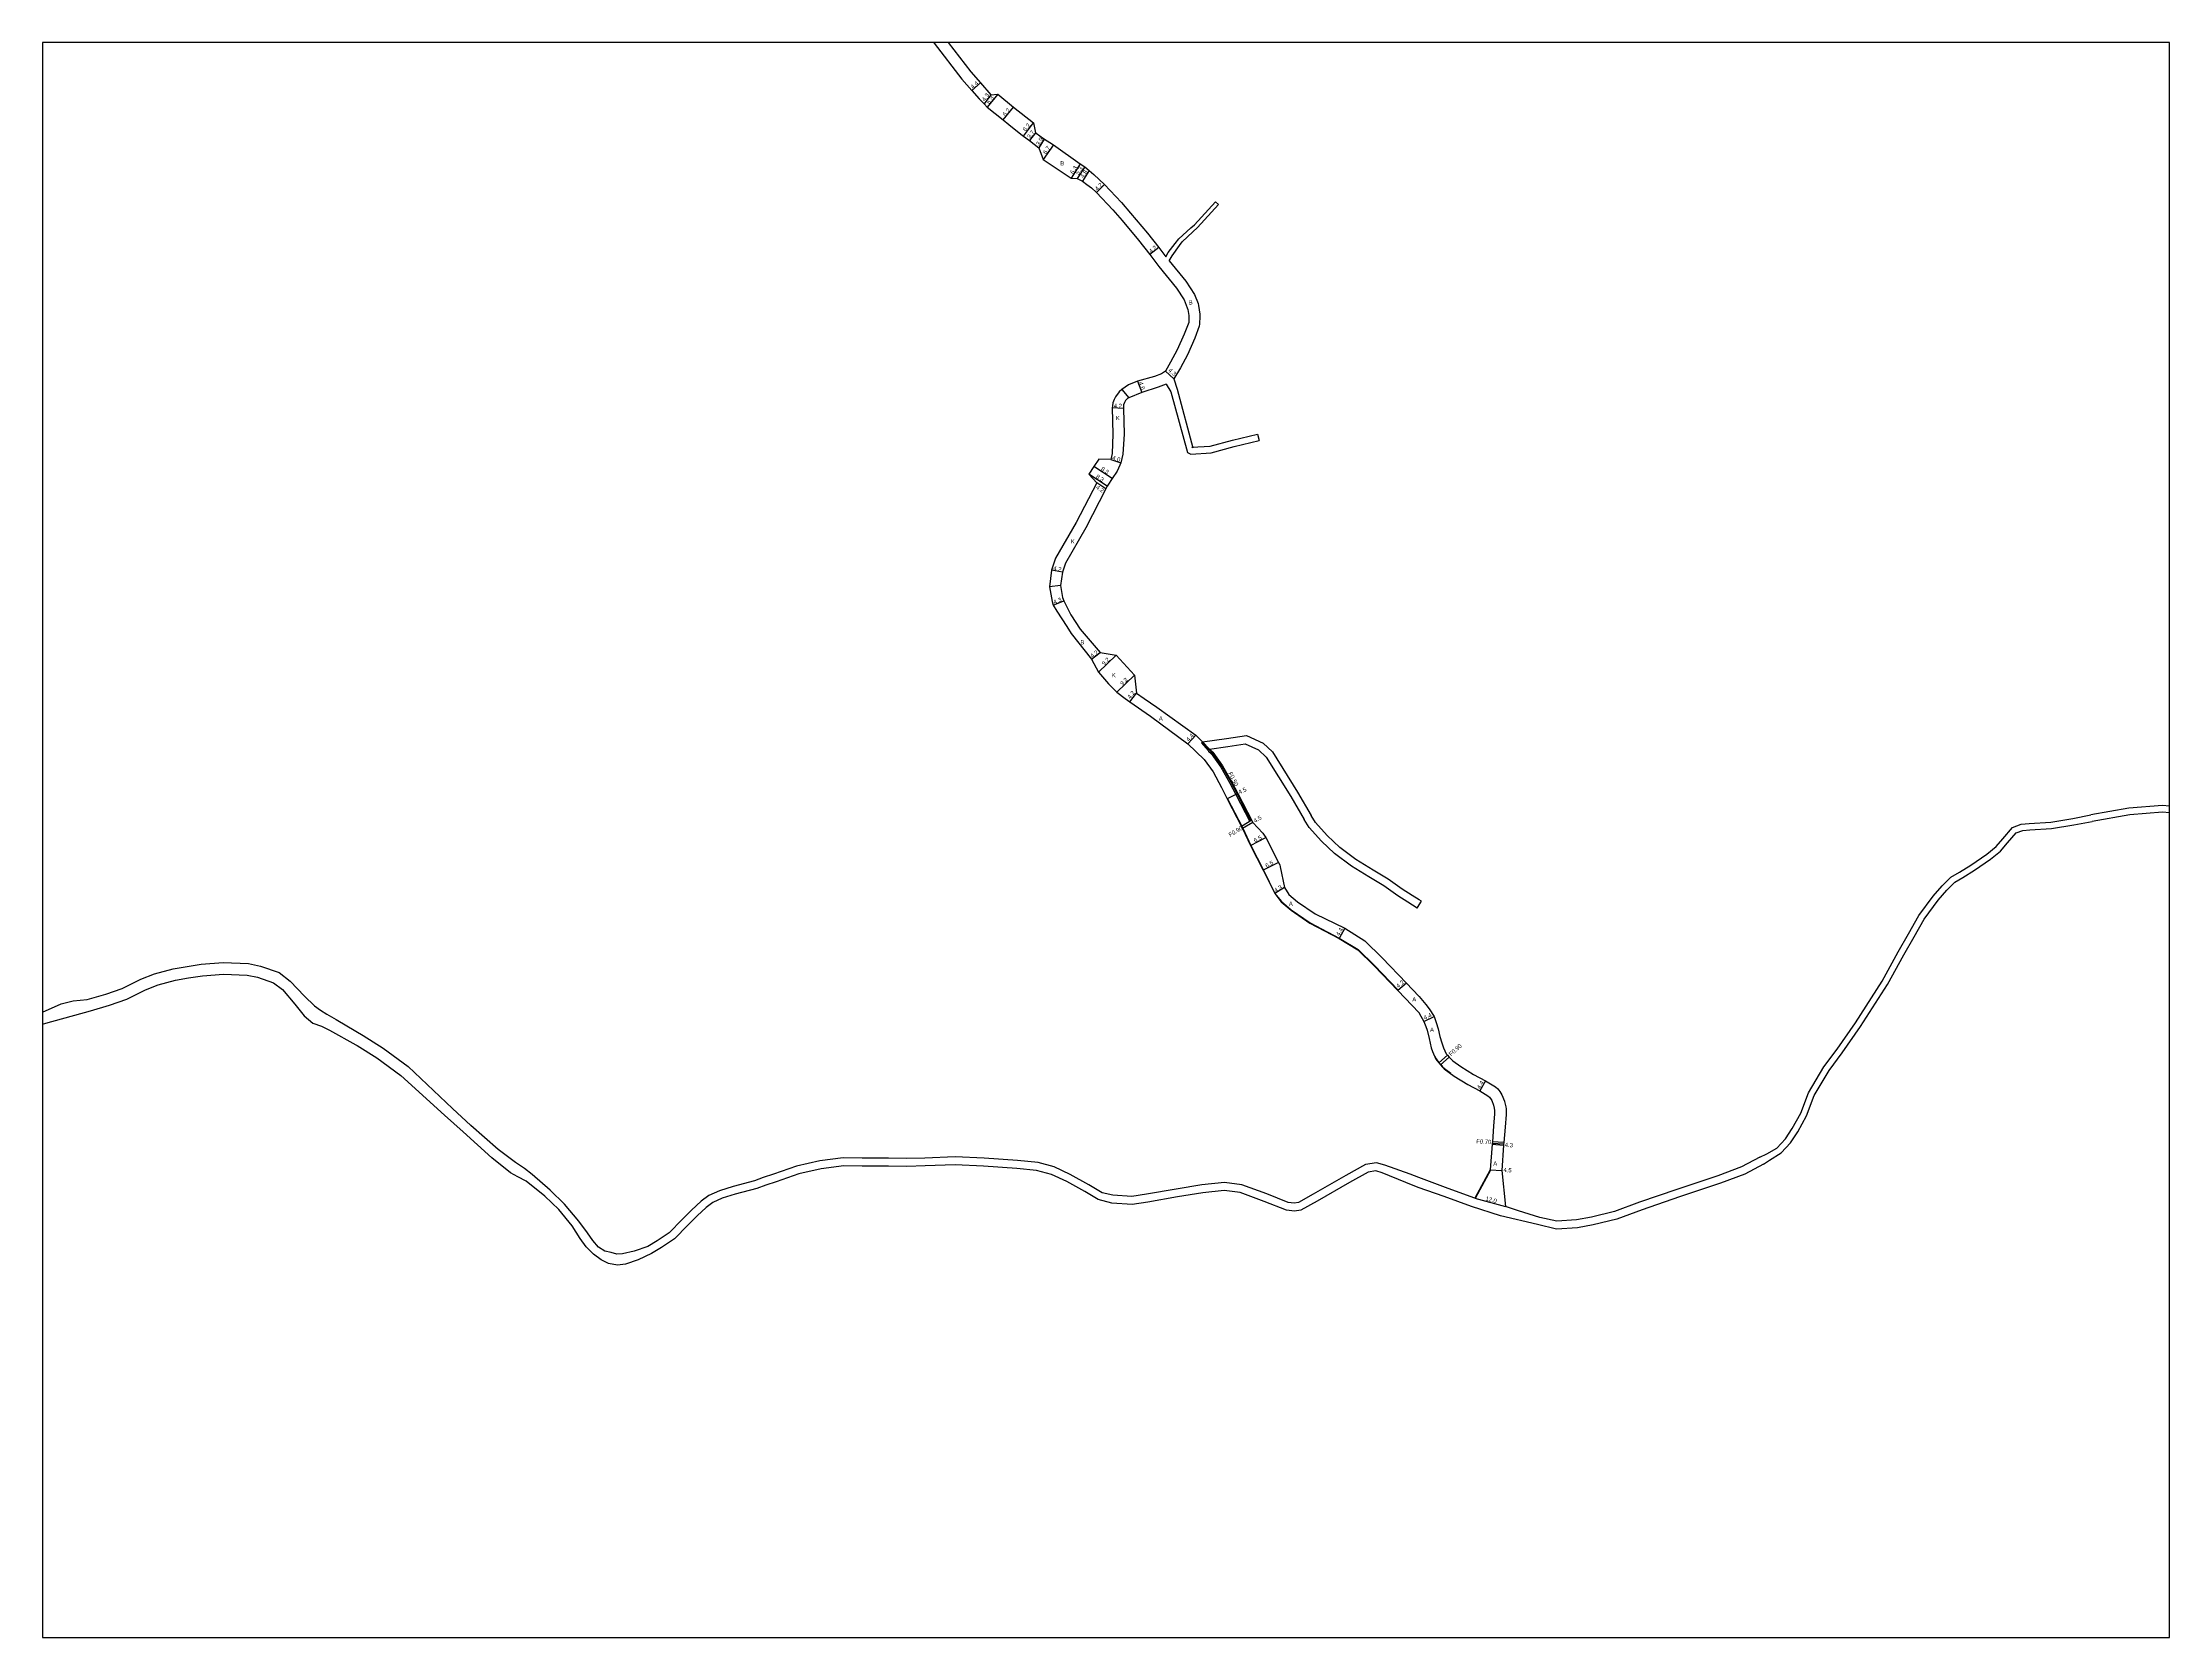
# Model space of a CAD drawing. Header units: metres. Extents: x -16000 to -13600, y -81000 to -78000.
# Drawn here: x -15200 to -14400, y -81000 to -80400 of the extents above; entities that cross this region are included whole.
import ezdxf

# ---------------------------------------------------------------- set-up
doc = ezdxf.new("R2010")
doc.units = ezdxf.units.M
doc.header["$LTSCALE"] = 2.5
for name, color, linetype in [('側溝・桝', 7, 'Continuous'), ('図郭', 7, 'Continuous'), ('幅員', 7, 'Continuous'), ('歩道・分離帯・安全施設', 7, 'Continuous'), ('舗装', 7, 'Continuous'), ('道路', 7, 'Continuous')]:
    doc.layers.add(name, color=color, linetype=linetype)
doc.styles.get("Standard").update_dxf_attribs({"font": ''})
doc.styles.get('Standard').set_extended_font_data('@MS PGothic')

msp = doc.modelspace()

# ---------------------------------------------------------------- linework, layer by layer
at = {"layer": '側溝・桝'}
for points in [[(-14764.1, -80663.43), (-14763.72, -80663.11)], [(-14764.1, -80663.43), (-14761.62, -80666.35)], [(-14763.72, -80663.11), (-14761.24, -80666.02)], [(-14761.62, -80666.35), (-14761.45, -80666.52), (-14760.47, -80667.49), (-14756.84, -80672.54), (-14753.37, -80678.59), (-14751.14, -80682.9), (-14745.9, -80693.02)], [(-14761.24, -80666.02), (-14760.09, -80667.17), (-14756.42, -80672.27), (-14752.93, -80678.35), (-14750.7, -80682.67), (-14745.47, -80692.76)], [(-14745.2, -80692.6), (-14749.03, -80694.86)], [(-14744.78, -80693.4), (-14748.61, -80695.66)], [(-14674.8, -80783.88), (-14671.57, -80780.97)], [(-14674.21, -80784.56), (-14670.98, -80781.65)], [(-14650.48, -80814.44), (-14654.73, -80814.21)], [(-14650.42, -80813.74), (-14654.68, -80813.52)]]:
    msp.add_lwpolyline(points, dxfattribs=at)
at = {"layer": '図郭'}
msp.add_lwpolyline([(-15200, -81000), (-14400, -81000), (-14400, -80400), (-15200, -80400)], close=True, dxfattribs=at)
at = {"layer": '幅員'}
for points in [[(-14850.5, -80418.02), (-14847.15, -80415.18)], [(-14843.37, -80419.63), (-14845.87, -80423.12)], [(-14840.65, -80419.43), (-14844.66, -80424.29)], [(-14838.69, -80429.12), (-14834.8, -80424.28)], [(-14831.08, -80435.19), (-14827.32, -80430.26)], [(-14826.51, -80433.92), (-14828.73, -80436.88)], [(-14823.2, -80436.33), (-14825.28, -80439.64)], [(-14819.74, -80438.51), (-14823.6, -80443.99)], [(-14809.7, -80445.68), (-14813.07, -80451)], [(-14807.96, -80446.74), (-14810.84, -80451.19)], [(-14806.33, -80448.08), (-14808.84, -80452.17)], [(-14800.58, -80453.37), (-14803.53, -80456.36)], [(-14780.16, -80477.16), (-14783.47, -80479.74)], [(-14788.14, -80527.37), (-14786.47, -80531.65)], [(-14774.47, -80526.52), (-14777.61, -80523.67)], [(-14793.42, -80537.65), (-14797.62, -80537.48)], [(-14797.63, -80564.06), (-14804.58, -80559.53)], [(-14798.24, -80556.83), (-14794.45, -80558.08)], [(-14799.5, -80566.94), (-14806.46, -80562.41)], [(-14800.01, -80567.86), (-14803.49, -80565.6)], [(-14816.33, -80599.3), (-14820.45, -80598.47)], [(-14819.84, -80611.67), (-14815.89, -80609.99)], [(-14805.44, -80632.02), (-14802.15, -80629.41)], [(-14802.77, -80636.88), (-14796.18, -80630.47)], [(-14795.9, -80644.43), (-14789.31, -80638.02)], [(-14791.06, -80648.07), (-14788.5, -80644.73)], [(-14766.26, -80660.59), (-14769.18, -80663.88)], [(-14750.41, -80682.52), (-14754.37, -80684.56)], [(-14744.78, -80693.4), (-14748.61, -80695.66)], [(-14745.6, -80702.11), (-14739.83, -80699.11)], [(-14735.1, -80708.41), (-14740.89, -80711.36)], [(-14732.91, -80717.87), (-14736.55, -80720.16)], [(-14710.22, -80733.23), (-14712.33, -80737.03)], [(-14687.03, -80753.85), (-14690.18, -80756.63)], [(-14680.5, -80768.23), (-14676.54, -80766.43)], [(-14657.31, -80790.56), (-14659.45, -80794.4)], [(-14654.75, -80814.46), (-14650.51, -80814.77)], [(-14655.5, -80824.12), (-14651.06, -80824.34)], [(-14661.26, -80834.73), (-14649.68, -80837.86)]]:
    msp.add_lwpolyline(points, dxfattribs=at)
at = {"layer": '歩道・分離帯・安全施設'}
for points in [[(-14754.25, -80684.5), (-14748.77, -80695.07), (-14748.5, -80695.61), (-14745.48, -80702.05), (-14740.77, -80711.3), (-14736.44, -80720.09)], [(-14736.44, -80720.09), (-14734.05, -80723.19), (-14730.32, -80726.29), (-14723.24, -80731.14), (-14712.27, -80736.92), (-14705.21, -80741.25), (-14699.07, -80747.26), (-14690.08, -80756.54)], [(-14676.28, -80781.32), (-14675.8, -80782.36), (-14675.34, -80783.05), (-14674.7, -80783.79), (-14674.12, -80784.47), (-14673.38, -80785.33), (-14672.68, -80785.97), (-14670.36, -80787.7)], [(-14655.38, -80824.16), (-14661.07, -80834.62)]]:
    msp.add_lwpolyline(points, dxfattribs=at)
at = {"layer": '舗装'}
for points in [[(-14794, -80530.48), (-14791.36, -80533.68)], [(-14817.1, -80604.23), (-14821.31, -80604.7)], [(-14805.44, -80632.02), (-14802.15, -80629.41)], [(-14791.06, -80648.07), (-14788.5, -80644.73)], [(-14763.72, -80663.11), (-14761.02, -80665.79)]]:
    msp.add_lwpolyline(points, dxfattribs=at)
at = {"layer": '道路'}
for points in [[(-14864.9, -80400), (-14864.65, -80400.25), (-14854.26, -80413.74), (-14850.5, -80418.02)], [(-14859.4, -80400), (-14850.82, -80411.04), (-14847.15, -80415.18), (-14843.37, -80419.63)], [(-14850.5, -80418.02), (-14847.65, -80421.23), (-14845.87, -80423.12), (-14844.66, -80424.29), (-14838.69, -80429.12), (-14836.49, -80430.87), (-14832.09, -80434.44), (-14831.08, -80435.19), (-14828.73, -80436.88), (-14825.28, -80439.64), (-14823.6, -80443.99), (-14813.07, -80451), (-14810.84, -80451.19), (-14808.84, -80452.17)], [(-14843.37, -80419.63), (-14840.65, -80419.43), (-14834.8, -80424.28)], [(-14834.8, -80424.28), (-14827.32, -80430.26), (-14826.51, -80433.92)], [(-14826.51, -80433.92), (-14826.27, -80434.1), (-14823.49, -80436.15)], [(-14823.49, -80436.15), (-14819.74, -80438.51), (-14809.7, -80445.68), (-14807.96, -80446.74), (-14806.33, -80448.08)], [(-14808.84, -80452.17), (-14807.18, -80453.44), (-14805.49, -80454.67), (-14803.53, -80456.36), (-14797.37, -80462.99), (-14793.94, -80466.91), (-14787.75, -80474.39), (-14783.47, -80479.74), (-14780.11, -80484.24), (-14773.47, -80492.35), (-14770.57, -80496.77), (-14769.42, -80499.78), (-14769.21, -80500.45), (-14768.84, -80502.69), (-14768.85, -80505.34), (-14770.57, -80509.67), (-14773.24, -80515.64), (-14775.75, -80520.29), (-14777.61, -80523.67), (-14779.15, -80524.67), (-14781.82, -80525.66), (-14788.14, -80527.37), (-14791.5, -80528.71), (-14794, -80530.48), (-14795.03, -80531.44), (-14796.39, -80533.32), (-14796.96, -80534.32), (-14797.38, -80535.55), (-14797.55, -80536.61), (-14797.62, -80537.48), (-14797.47, -80547.35), (-14797.73, -80554.6), (-14798.24, -80556.83), (-14802.73, -80556.69)], [(-14806.33, -80448.08), (-14804.59, -80449.69), (-14800.58, -80453.37), (-14794.17, -80460.12), (-14790.73, -80464.2), (-14784.41, -80471.69), (-14780.16, -80477.16), (-14777.49, -80480.59)], [(-14777.49, -80480.59), (-14776.58, -80479), (-14773.93, -80475.54), (-14772.66, -80473.79), (-14768.12, -80469.7), (-14766.7, -80468.6), (-14758.84, -80459.91)], [(-14776.27, -80482.14), (-14775.07, -80480.26), (-14772.32, -80476.39), (-14771.34, -80474.94), (-14767.35, -80471.27), (-14765.55, -80469.61), (-14757.69, -80460.92)], [(-14758.84, -80459.91), (-14757.69, -80460.92)], [(-14776.27, -80482.14), (-14769.99, -80489.81), (-14766.71, -80494.82), (-14765.36, -80498.23), (-14765.17, -80498.95), (-14764.72, -80502.22), (-14764.7, -80502.91), (-14764.84, -80505.91), (-14764.98, -80506.7), (-14766.57, -80511.26), (-14769.38, -80517.54), (-14772, -80522.4), (-14774.47, -80526.52)], [(-14774.47, -80526.52), (-14773.29, -80530.46), (-14767.29, -80552.43), (-14767.67, -80552.27), (-14760.88, -80551.85), (-14752.43, -80549.54), (-14742.96, -80547.29)], [(-14777.38, -80528.52), (-14780.36, -80529.71), (-14786.47, -80531.65), (-14791.36, -80533.68), (-14791.91, -80533.97), (-14792.45, -80534.41), (-14792.67, -80534.66), (-14793.1, -80535.4), (-14793.36, -80536.26), (-14793.42, -80537.65), (-14793.17, -80547.37), (-14793.63, -80554.87), (-14794.45, -80558.08), (-14794.77, -80559.01), (-14795.78, -80561.22)], [(-14777.38, -80528.52), (-14775.61, -80531.45), (-14769.38, -80554.28), (-14768.08, -80554.8), (-14760.46, -80554.32), (-14751.8, -80551.96), (-14742.38, -80549.73)], [(-14742.96, -80547.29), (-14742.38, -80549.73)], [(-14802.73, -80556.69), (-14804.58, -80559.53), (-14806.46, -80562.41)], [(-14803.49, -80565.6), (-14811.23, -80580.6), (-14818.99, -80593.97), (-14820.45, -80598.47), (-14821.31, -80604.7), (-14820.27, -80610.33), (-14819.84, -80611.67), (-14818.54, -80613.86), (-14814.77, -80619.73), (-14813.05, -80622.27), (-14805.44, -80632.02), (-14802.77, -80636.88), (-14799, -80641.29), (-14795.9, -80644.43)], [(-14800.01, -80567.86), (-14807.55, -80582.62), (-14815.19, -80595.8), (-14816.33, -80599.3), (-14817.1, -80604.23), (-14816.33, -80608.77), (-14815.89, -80609.99), (-14814.45, -80612.83), (-14813.18, -80615.24), (-14809.68, -80620.63), (-14802.15, -80629.41), (-14796.18, -80630.47), (-14789.31, -80638.02)], [(-14806.46, -80562.41), (-14803.49, -80565.6)], [(-14795.78, -80561.22), (-14797.63, -80564.06), (-14799.25, -80566.55), (-14799.5, -80566.94), (-14800.01, -80567.86)], [(-14789.31, -80638.02), (-14788.5, -80644.73), (-14785.59, -80646.76)], [(-14795.9, -80644.43), (-14792.8, -80646.76)], [(-14792.8, -80646.76), (-14791.06, -80648.07), (-14783.31, -80653.47), (-14769.18, -80663.88), (-14763.06, -80669.69), (-14759.69, -80674.38), (-14756.53, -80680.23), (-14754.37, -80684.56), (-14748.89, -80695.13), (-14748.61, -80695.66), (-14745.6, -80702.11), (-14740.89, -80711.36), (-14736.55, -80720.16)], [(-14785.59, -80646.76), (-14780.86, -80650.05), (-14766.26, -80660.59), (-14763.72, -80663.11)], [(-14763.72, -80663.11), (-14754.64, -80661.78), (-14747.19, -80660.69), (-14740.92, -80663.54), (-14737.38, -80666.83), (-14727.91, -80682.02), (-14722.77, -80690.81)], [(-14761.02, -80665.79), (-14754.14, -80664.79), (-14747.64, -80663.84), (-14742.63, -80666.12), (-14739.75, -80668.79), (-14730.52, -80683.6), (-14725.41, -80692.35)], [(-14761.02, -80665.79), (-14759.85, -80666.96), (-14756.15, -80672.1), (-14752.65, -80678.2), (-14750.41, -80682.52), (-14745.06, -80692.86), (-14744.78, -80693.4), (-14740.98, -80697.37), (-14740.46, -80698.12), (-14739.83, -80699.11), (-14735.1, -80708.41), (-14734.65, -80709.32), (-14734.43, -80710.11), (-14732.91, -80717.87)], [(-14400, -80687.21), (-14402.68, -80687.04), (-14415.23, -80687.98), (-14429.55, -80690.56)], [(-14682.93, -80725.59), (-14686.41, -80723.39), (-14690.26, -80721.04), (-14695.55, -80717.29), (-14701.08, -80713.86), (-14707.72, -80709.84), (-14714, -80705.09), (-14718.93, -80700.4), (-14723.56, -80695.28), (-14725.41, -80692.35)], [(-14682.18, -80722.52), (-14684.83, -80720.85), (-14688.6, -80718.54), (-14693.89, -80714.79), (-14699.5, -80711.3), (-14706.04, -80707.35), (-14712.05, -80702.8), (-14716.77, -80698.31), (-14721.25, -80693.36), (-14722.77, -80690.81)], [(-14554.06, -80819.28), (-14551.43, -80818.04), (-14547.63, -80815.88), (-14544.45, -80812.44), (-14541.87, -80808.57), (-14538.71, -80802.71), (-14535.73, -80795.11), (-14529.98, -80785.37), (-14525.02, -80778.73), (-14518.12, -80768.81), (-14508.09, -80753.13), (-14502.02, -80742.09), (-14498.14, -80735.27), (-14494.29, -80728.45), (-14488.83, -80721.19), (-14485.49, -80717.19), (-14482.17, -80714.01), (-14478.97, -80712.04), (-14474.67, -80709.41), (-14468.74, -80705.34), (-14465.23, -80702.49), (-14462.73, -80699.56), (-14459.1, -80695.29), (-14455.72, -80694.1), (-14452.72, -80693.76), (-14444.67, -80693.25), (-14436.32, -80691.94), (-14429.55, -80690.56)], [(-14552.66, -80821.93), (-14550.41, -80820.46), (-14546.1, -80817.72), (-14542.57, -80813.91), (-14539.83, -80809.8), (-14536.55, -80803.71), (-14533.59, -80796.15), (-14528, -80786.69), (-14523.09, -80780.12), (-14516.15, -80770.13), (-14506.05, -80754.34), (-14499.95, -80743.25), (-14496.08, -80736.44), (-14492.3, -80729.75), (-14486.97, -80722.67), (-14483.75, -80718.81), (-14480.71, -80715.9), (-14477.73, -80714.06), (-14473.38, -80711.4), (-14467.31, -80707.24), (-14463.57, -80704.2), (-14460.92, -80701.1), (-14457.71, -80697.32), (-14455.18, -80696.43), (-14452.51, -80696.13), (-14444.41, -80695.62), (-14435.92, -80694.28), (-14429.1, -80693.04)], [(-14400, -80689.73), (-14402.66, -80689.56), (-14414.91, -80690.49), (-14429.1, -80693.04)], [(-14732.91, -80717.87), (-14731.2, -80720.53), (-14727.99, -80723.2), (-14721.29, -80727.78), (-14710.22, -80733.23), (-14702.65, -80737.96), (-14696.12, -80744.35), (-14687.03, -80753.85)], [(-14736.55, -80720.16), (-14734.14, -80723.29), (-14730.4, -80726.4), (-14723.31, -80731.25), (-14712.33, -80737.03), (-14705.29, -80741.35), (-14699.16, -80747.35), (-14690.18, -80756.63)], [(-14682.93, -80725.59), (-14682.18, -80724.4)], [(-14681.33, -80723.06), (-14682.18, -80722.52)], [(-14682.18, -80724.4), (-14681.33, -80723.06)], [(-15200, -80764.72), (-15193.04, -80761.67), (-15188.52, -80760.45), (-15183.21, -80760.03), (-15176.16, -80757.97), (-15170.01, -80755.85), (-15163.04, -80752.35), (-15157.88, -80750.35), (-15150.9, -80748.44), (-15145.59, -80747.59), (-15140.31, -80746.76), (-15132, -80746.12), (-15122.57, -80746.46), (-15117.96, -80747.42), (-15111.05, -80749.79), (-15106.8, -80753.12), (-15101.43, -80758.71), (-15097.67, -80762.42), (-15095.47, -80764.05), (-15093.12, -80765.52), (-15089.56, -80767.47), (-15082.18, -80771.89), (-15079.4, -80773.56), (-15071.83, -80778.32), (-15062.53, -80785.2), (-15045.82, -80801.01)], [(-15200, -80769.27), (-15198.79, -80768.91), (-15182.02, -80764.22), (-15174.85, -80762.12), (-15168.32, -80759.87), (-15161.27, -80756.33), (-15156.51, -80754.48), (-15149.99, -80752.69), (-15145.06, -80751.91), (-15139.8, -80751.09), (-15131.91, -80750.47), (-15123.09, -80750.79), (-15119.11, -80751.62), (-15113.16, -80753.67), (-15109.8, -80756.29), (-15105.1, -80761.71), (-15101.54, -80766.19), (-15098.28, -80768.86), (-15095.05, -80770.05), (-15092.1, -80771.6), (-15082.18, -80777), (-15081.6, -80777.31), (-15074.28, -80781.92), (-15065.27, -80788.58), (-15048.76, -80803.51)], [(-14690.18, -80756.63), (-14682.25, -80764.99), (-14682.18, -80765.14)], [(-14687.03, -80753.85), (-14682.33, -80758.72), (-14682.18, -80758.9)], [(-14682.18, -80758.9), (-14679.64, -80761.89), (-14678.44, -80763.48), (-14676.54, -80766.43), (-14675.77, -80768.68), (-14675.08, -80771.02), (-14674.41, -80773.86), (-14673.73, -80776.36), (-14673.06, -80778.23), (-14672.06, -80780.39), (-14671.57, -80780.97), (-14670.98, -80781.65), (-14670.57, -80782.12), (-14669.51, -80783.07), (-14666.58, -80785.26), (-14661.71, -80788.17), (-14657.31, -80790.56), (-14653.5, -80792.84), (-14652.65, -80793.61), (-14651.82, -80794.61), (-14651.08, -80795.9), (-14650.1, -80798.29), (-14650.08, -80798.37), (-14649.56, -80800.35), (-14649.49, -80801.18), (-14649.54, -80803.26), (-14649.89, -80808.07), (-14650.42, -80813.74), (-14650.48, -80814.44), (-14650.51, -80814.77), (-14651.06, -80824.34), (-14649.68, -80837.86)], [(-14682.18, -80765.14), (-14680.5, -80768.23), (-14679.74, -80770.14), (-14679.25, -80771.6), (-14678.43, -80774.73), (-14677.69, -80778.17), (-14677.21, -80779.6), (-14675.92, -80782.41), (-14675.46, -80783.1), (-14674.8, -80783.88), (-14674.21, -80784.56), (-14673.42, -80785.48), (-14672.8, -80786.05), (-14669, -80788.87), (-14663.86, -80791.96), (-14659.45, -80794.4), (-14656.39, -80796.24), (-14655.76, -80796.8), (-14655.13, -80797.63), (-14654.92, -80798.01), (-14654.22, -80799.72), (-14653.94, -80800.87), (-14653.86, -80801.79), (-14653.89, -80803.05), (-14654.22, -80807.7), (-14654.68, -80813.52), (-14654.73, -80814.21), (-14654.75, -80814.46), (-14655.5, -80824.12), (-14661.26, -80834.73)], [(-14928, -80829.84), (-14931.37, -80831.1), (-14939.45, -80833.24), (-14944.34, -80834.74), (-14947.85, -80836.37), (-14950.43, -80838.19), (-14953.78, -80841.35), (-14957.31, -80844.87), (-14962.31, -80850.05), (-14967.2, -80853.36), (-14970.95, -80855.52), (-14975.92, -80857.89), (-14980.71, -80859.62), (-14983.75, -80859.99), (-14987.07, -80859.29), (-14989.92, -80857.96), (-14992.75, -80855.78), (-14995.5, -80853.01), (-14997.76, -80849.94), (-15000.76, -80845.12), (-15005.83, -80839.02), (-15011.09, -80833.99), (-15018.15, -80828.4), (-15021.19, -80826.67), (-15023.95, -80825.23), (-15031.03, -80819.53), (-15041.84, -80809.83), (-15048.76, -80803.51)], [(-14928.91, -80826.98), (-14932.27, -80828.24), (-14940.27, -80830.36), (-14945.42, -80831.94), (-14949.36, -80833.76), (-14952.33, -80835.86), (-14955.87, -80839.2), (-14959.44, -80842.75), (-14964.25, -80847.74), (-14968.79, -80850.82), (-14972.35, -80852.86), (-14977.51, -80854.66), (-14981.84, -80855.68), (-14983.98, -80855.75), (-14986.16, -80855.18), (-14988.49, -80854.69), (-14990.9, -80853.17), (-14993.05, -80850.68), (-14994.97, -80847.82), (-14998.33, -80843.36), (-15003.63, -80836.97), (-15009.12, -80831.73), (-15015.82, -80825.83), (-15018.75, -80823.63), (-15022.15, -80821.26), (-15028.65, -80816.44), (-15038.89, -80807.42), (-15045.82, -80801.01)], [(-14801.44, -80832.67), (-14806.46, -80829.69), (-14813.42, -80825.8), (-14819.46, -80823.01), (-14825.54, -80821.36), (-14833.28, -80820.62), (-14845.83, -80819.65), (-14856.77, -80819.14), (-14868.09, -80819.63), (-14874.97, -80819.85), (-14881.76, -80819.65), (-14891.68, -80819.64), (-14898.82, -80819.59), (-14907.64, -80820.75), (-14916.37, -80822.7), (-14925.02, -80825.74), (-14928.91, -80826.98)], [(-14802.98, -80835.25), (-14807.95, -80832.29), (-14814.79, -80828.47), (-14820.5, -80825.84), (-14826.08, -80824.32), (-14833.53, -80823.61), (-14846.03, -80822.64), (-14856.78, -80822.14), (-14867.98, -80822.63), (-14874.96, -80822.85), (-14881.82, -80822.65), (-14891.69, -80822.64), (-14898.64, -80822.6), (-14907.12, -80823.71), (-14915.55, -80825.59), (-14924.07, -80828.58), (-14928, -80829.84)], [(-14682.34, -80826.98), (-14685.64, -80825.77), (-14695.07, -80822.35), (-14698.29, -80821.4), (-14702.38, -80822.12), (-14709.83, -80826.18), (-14722.1, -80833.27), (-14727.64, -80836.38), (-14729.18, -80836.58), (-14731.46, -80836.36), (-14739.49, -80833.14), (-14748.85, -80829.7), (-14755.47, -80828.87), (-14763.97, -80829.73), (-14773.61, -80831.33), (-14784.75, -80833.28), (-14790.31, -80834.08), (-14797.47, -80833.66), (-14801.44, -80832.67)], [(-14552.66, -80821.93), (-14559.77, -80825.69), (-14568.86, -80829.12), (-14584.33, -80834.25), (-14598.32, -80839.07), (-14607.9, -80842.61), (-14616.79, -80844.76), (-14622.66, -80845.92), (-14630.57, -80846.35), (-14637.74, -80844.68), (-14651.62, -80841.42), (-14662.47, -80837.88), (-14672.83, -80834.17), (-14682.59, -80830.69)], [(-14554.06, -80819.28), (-14561, -80822.95), (-14569.86, -80826.29), (-14585.33, -80831.42), (-14599.33, -80836.24), (-14608.78, -80839.73), (-14617.45, -80841.83), (-14623.03, -80842.94), (-14630.4, -80843.34), (-14636.86, -80842.07), (-14644.8, -80839.5), (-14649.68, -80837.86)], [(-14682.59, -80830.69), (-14687.18, -80828.8), (-14696.11, -80825.17), (-14698.47, -80824.47), (-14701.38, -80824.98), (-14708.35, -80828.79), (-14720.6, -80835.87), (-14726.67, -80839.28), (-14729.13, -80839.6), (-14732.17, -80839.3), (-14740.56, -80835.94), (-14749.56, -80832.64), (-14755.51, -80831.88), (-14763.57, -80832.71), (-14773.14, -80834.29), (-14784.28, -80836.24), (-14790.18, -80837.09), (-14797.83, -80836.65), (-14802.98, -80835.25)], [(-14661.26, -80834.73), (-14671.24, -80831.05), (-14682.34, -80826.98)]]:
    msp.add_lwpolyline(points, dxfattribs=at)

# ---------------------------------------------------------------- texts
at = {"layer": '側溝・桝'}
for s, rotation, p in [('F0.50', 297.36464, (-14754.08, -80674.91)), ('F0.90', 30.60866, (-14753.3, -80698.87)), ('F0.90', 41.95394, (-14670.19, -80781.44)), ('F0.70', 357.00865, (-14660.76, -80814.12))]:
    msp.add_text(s, height=1.6, rotation=rotation, dxfattribs=at).set_placement(p)
at = {"layer": '幅員'}
for s, rotation, p in [('4.4', 40.34134, (-14850.11, -80417.56)), ('4.3', 54.37592, (-14845.58, -80422.29)), ('6.3', 50.42313, (-14843.94, -80423.29)), ('6.2', 51.22998, (-14837.82, -80427.89)), ('6.2', 52.62375, (-14830.18, -80433.59)), ('3.7', 53.11559, (-14828.58, -80436.26)), ('3.9', 57.84496, (-14825.13, -80438.93)), ('6.7', 54.77139, (-14822.6, -80442.14)), ('6.3', 57.69696, (-14812.32, -80449.64)), ('5.3', 57.0696, (-14810.3, -80449.91)), ('4.8', 58.56989, (-14808.43, -80451.2)), ('4.2', 45.47069, (-14803.25, -80455.93)), ('4.2', 37.82476, (-14783.14, -80479.35)), ('4.6', 291.21784, (-14787.79, -80527.98)), ('4.3', 317.77187, (-14776.72, -80523.53)), ('4.2', 357.64771, (-14797.11, -80537.4)), ('8.3', 326.9251, (-14802.14, -80560.83)), ('4.0', 341.73527, (-14797.83, -80556.86)), ('8.3', 326.9251, (-14804.01, -80563.7)), ('4.2', 327.00773, (-14803.96, -80567.74)), ('4.2', 348.68201, (-14819.94, -80598.47)), ('4.3', 23.11659, (-14819.38, -80611.37)), ('4.2', 38.33317, (-14805.11, -80631.63)), ('9.2', 44.21903, (-14800.66, -80634.47)), ('9.2', 44.21903, (-14793.79, -80642.02)), ('4.2', 52.55464, (-14790.83, -80647.09)), ('4.4', 48.34382, (-14768.84, -80663.11)), ('4.5', 27.36577, (-14749.7, -80682.86)), ('4.5', 30.60864, (-14743.92, -80693.63)), ('6.5', 27.41446, (-14743.95, -80701)), ('6.5', 27.41942, (-14739.59, -80710.5)), ('4.3', 32.22304, (-14736.13, -80719.78)), ('4.4', 60.95232, (-14712.21, -80736.27)), ('4.2', 41.37927, (-14690.01, -80755.81)), ('4.4', 24.43406, (-14680.13, -80767.69)), ('4.4', 60.80215, (-14659.25, -80793.83)), ('4.3', 355.87893, (-14650.06, -80815.43)), ('4.5', 357.16213, (-14650.54, -80824.9)), ('12.0', 344.87683, (-14657.4, -80835.51))]:
    msp.add_text(s, height=1.6, rotation=rotation, dxfattribs=at).set_placement(p)
at = {"layer": '舗装'}
for s, p in [('B', (-14817.22, -80446.21)), ('B', (-14768.86, -80498.55)), ('K', (-14796.3, -80542.05)), ('K', (-14813.23, -80588.45)), ('B', (-14809.62, -80626.42)), ('K', (-14797.82, -80638.78)), ('A', (-14780.12, -80655.06)), ('A', (-14731.23, -80724.81)), ('A', (-14684.79, -80760.73)), ('A', (-14678.12, -80772.15)), ('A', (-14654.33, -80822.49))]:
    msp.add_text(s, height=1.6, dxfattribs=at).set_placement(p)

doc.saveas('drawing.dxf')
